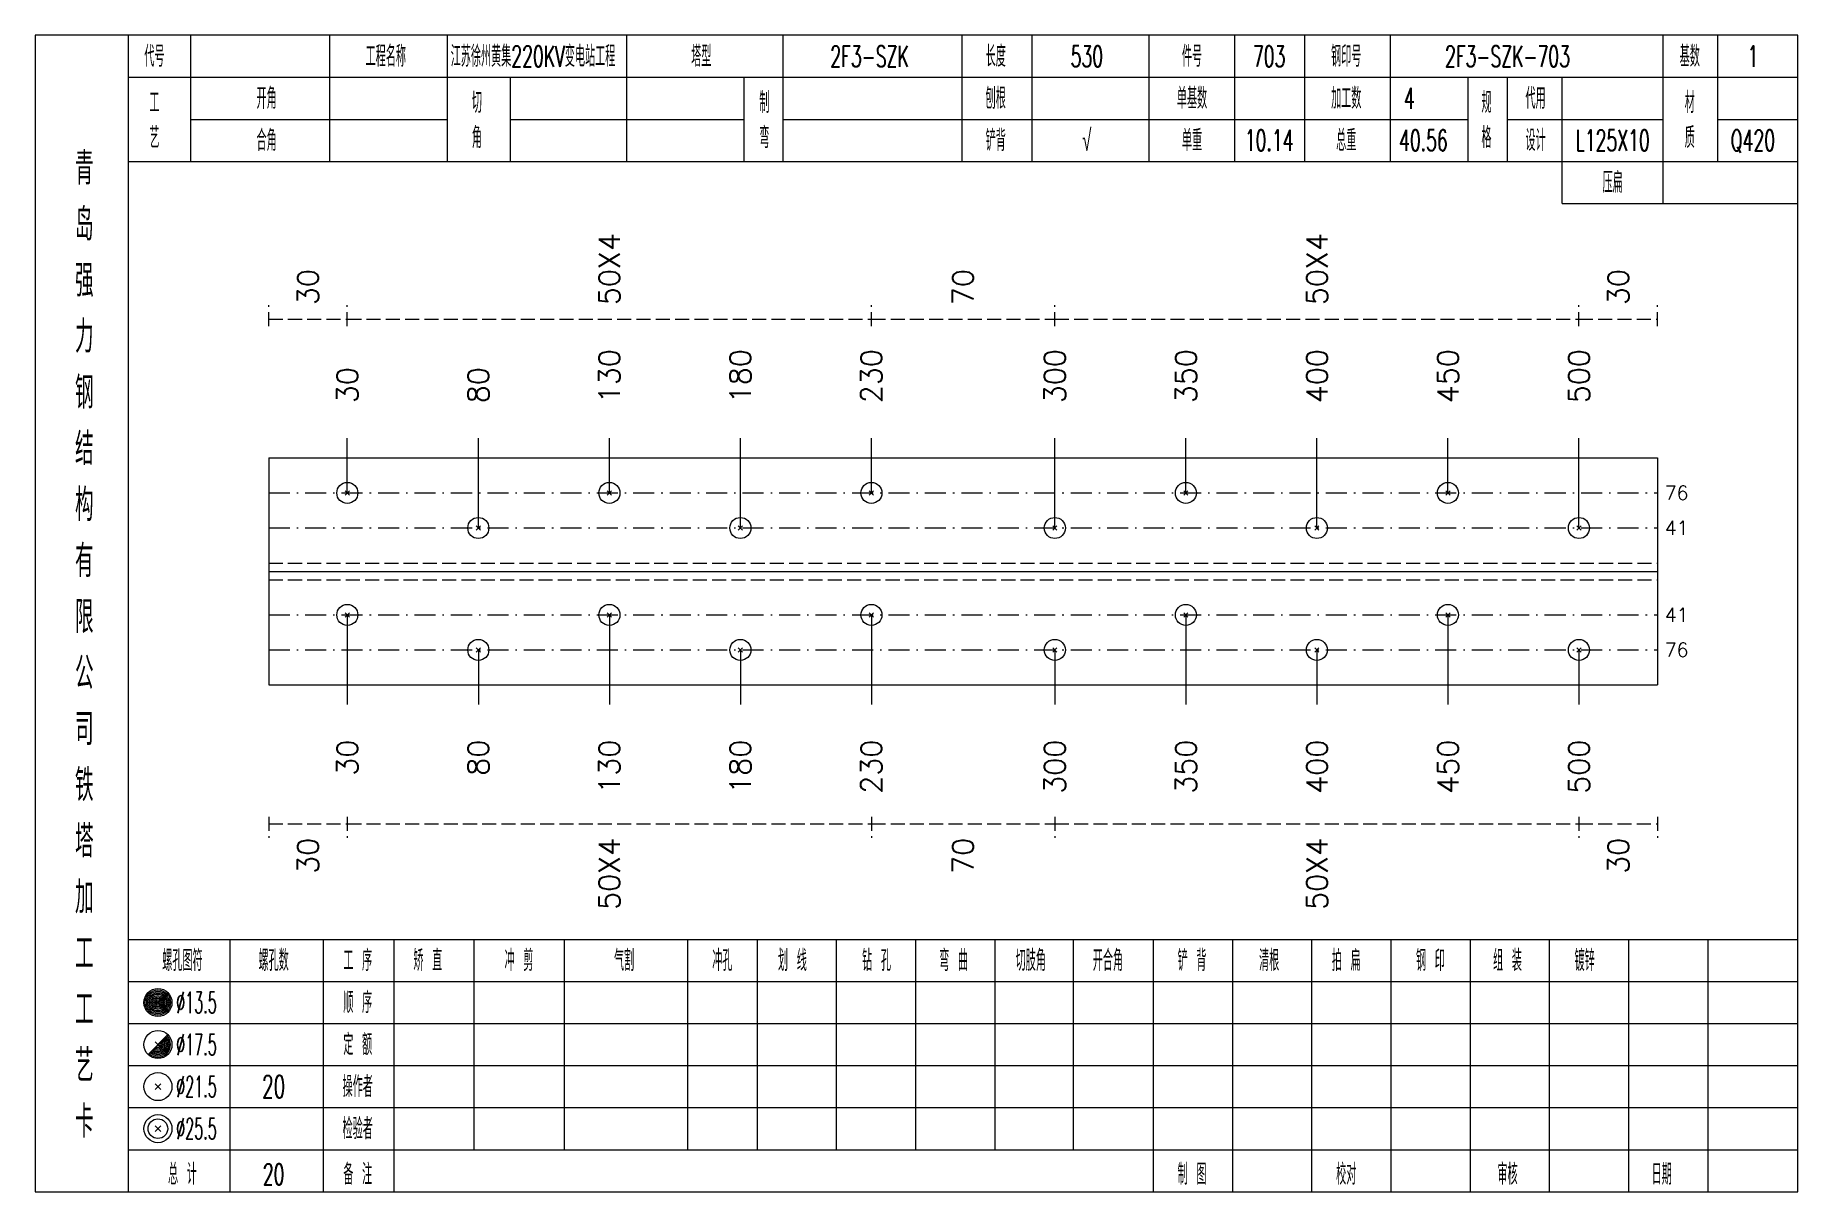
# Model space of a CAD drawing. Extents: x 0 to 4623, y -1159 to 4890.
# Drawn here: x 1868.4 to 2119.8, y 1800 to 1965 of the extents above; entities that cross this region are included whole.
import ezdxf
from ezdxf.enums import TextEntityAlignment as Align

# ---------------------------------------------------------------- set-up
doc = ezdxf.new("R2010")
doc.units = 0
doc.header["$MEASUREMENT"] = 0
doc.linetypes.add('一点画线', pattern=[5.2, 3, -1, 0.2, -1])
doc.linetypes.add('虚线', pattern=[2.75, 2, -0.75])
doc.layers.get('0').update_dxf_attribs({"linetype": 'CONTINUOUS', "lineweight": 25})
for name, color, linetype, lineweight in [('1', 7, 'CONTINUOUS', 25), ('4', 7, 'CONTINUOUS', 25), ('5', 7, 'CONTINUOUS', 25)]:
    doc.layers.add(name, color=color, linetype=linetype, lineweight=lineweight)
doc.styles.get("Standard").update_dxf_attribs({"font": 'simplex.shx', "width": 0.7, "height": 3, "bigfont": 'gbhzfs.shx'})

msp = doc.modelspace()

# ---------------------------------------------------------------- texts
at = {"color": 8, "linetype": 'Continuous', "lineweight": 9}
for s, p in [('50X4', (1950.291, 1926.5)), ('50X4', (2051.209, 1926.5)), ('30', (1907.307, 1926.5)), ('70', (2000.75, 1926.5)), ('30', (2094.193, 1926.5))]:
    msp.add_text(s, height=3, rotation=90, dxfattribs=at).set_placement(p, align=Align.MIDDLE_LEFT)
at = {"color": 7, "linetype": 'Continuous', "lineweight": 13}
for s, p in [('130', (1950.291, 1912.5)), ('180', (1968.979, 1912.5)), ('230', (1987.668, 1912.5)), ('300', (2013.832, 1912.5)), ('350', (2032.521, 1912.5)), ('400', (2051.209, 1912.5)), ('450', (2069.898, 1912.5)), ('500', (2088.587, 1912.5)), ('30', (1912.913, 1912.5)), ('80', (1931.602, 1912.5))]:
    msp.add_text(s, height=3, rotation=90, dxfattribs=at).set_placement(p, align=Align.MIDDLE_LEFT)
for s, p in [('76', (2100.8, 1899.7)), ('41', (2100.8, 1894.7)), ('41', (2100.8, 1882.3)), ('76', (2100.8, 1877.3))]:
    msp.add_text(s, height=2, dxfattribs=at).set_placement(p, align=Align.MIDDLE_LEFT)
at = {"color": 8, "linetype": 'Continuous', "lineweight": 9}
for s, p in [('30', (1907.307, 1850.5)), ('50X4', (1950.291, 1850.5)), ('70', (2000.75, 1850.5)), ('50X4', (2051.209, 1850.5)), ('30', (2094.193, 1850.5))]:
    msp.add_text(s, height=3, rotation=90, dxfattribs=at).set_placement(p, align=Align.MIDDLE_RIGHT)
at = {"layer": '1', "color": 7, "linetype": 'Continuous', "lineweight": 13}
for s, p in [('30', (1912.913, 1864.5)), ('80', (1931.602, 1864.5)), ('130', (1950.291, 1864.5)), ('180', (1968.979, 1864.5)), ('230', (1987.668, 1864.5)), ('300', (2013.832, 1864.5)), ('350', (2032.521, 1864.5)), ('400', (2051.209, 1864.5)), ('450', (2069.898, 1864.5)), ('500', (2088.587, 1864.5))]:
    msp.add_text(s, height=3, rotation=90, dxfattribs=at).set_placement(p, align=Align.MIDDLE_RIGHT)
at = {"layer": '4', "color": 1, "linetype": 'Continuous', "lineweight": 13}
for s, height, width, p in [('代号', 3, 0.6, (1885.4, 1962)), ('工程名称', 3, 0.6, (1918.4, 1962)), ('江苏徐州黄集220KV变电站工程', 3, 0.6, (1939.4, 1962)), ('塔型', 3, 0.6, (1963.4, 1962)), ('2F3-SZK', 3, 0.6, (1987.4, 1962)), ('长度', 3, 0.6, (2005.4, 1962)), ('530', 3, 0.6, (2018.4, 1962)), ('件号', 3, 0.6, (2033.4, 1962)), ('703', 3, 0.6, (2044.4, 1962)), ('钢印号', 3, 0.6, (2055.4, 1962)), ('2F3-SZK-703', 3, 0.6, (2078.4, 1962)), ('基数', 3, 0.6, (2104.4, 1962)), ('1', 3, 0.6, (2113.4, 1962)), ('工', 3, 0.6, (1885.4, 1955.4)), ('开角', 3, 0.6, (1901.4, 1956)), ('切', 3, 0.6, (1931.4, 1955.4)), ('制', 3, 0.6, (1972.4, 1955.4)), ('刨根', 3, 0.6, (2005.4, 1956)), ('单基数', 3, 0.6, (2033.4, 1956)), ('加工数', 3, 0.6, (2055.4, 1956)), ('4', 3, 0.6, (2064.4, 1956)), ('规', 3, 0.6, (2075.4, 1955.4)), ('代用', 3, 0.6, (2082.4, 1956)), ('材', 3, 0.6, (2104.4, 1955.4)), ('艺', 3, 0.6, (1885.4, 1950.4)), ('合角', 3, 0.6, (1901.4, 1950)), ('角', 3, 0.6, (1931.4, 1950.4)), ('弯', 3, 0.6, (1972.4, 1950.4)), ('铲背', 3, 0.6, (2005.4, 1950)), ('√', 3, 0.6, (2018.4, 1950)), ('单重', 3, 0.6, (2033.4, 1950)), ('10.14', 3, 0.6, (2044.4, 1950)), ('总重', 3, 0.6, (2055.4, 1950)), ('40.56', 3, 0.6, (2066.4, 1950)), ('格', 3, 0.6, (2075.4, 1950.4)), ('设计', 3, 0.6, (2082.4, 1950)), ('L125X10', 3, 0.6, (2093.4, 1950)), ('质', 3, 0.6, (2104.4, 1950.4)), ('Q420', 3, 0.6, (2113.4, 1950)), ('青', 4.6, 0.8, (1875.4, 1946)), ('压扁', 3, 0.6, (2093.4, 1944)), ('岛', 4.6, 0.8, (1875.4, 1938)), ('强', 4.6, 0.8, (1875.4, 1930)), ('力', 4.6, 0.8, (1875.4, 1922)), ('钢', 4.6, 0.8, (1875.4, 1914)), ('结', 4.6, 0.8, (1875.4, 1906)), ('构', 4.6, 0.8, (1875.4, 1898)), ('有', 4.6, 0.8, (1875.4, 1890)), ('限', 4.6, 0.8, (1875.4, 1882)), ('公', 4.6, 0.8, (1875.4, 1874)), ('司', 4.6, 0.8, (1875.4, 1866)), ('铁', 4.6, 0.8, (1875.4, 1858)), ('塔', 4.6, 0.8, (1875.4, 1850)), ('加', 4.6, 0.8, (1875.4, 1842)), ('工', 4.6, 0.8, (1875.4, 1834)), ('螺孔图符', 3, 0.6, (1889.4, 1833)), ('螺孔数', 3, 0.6, (1902.4, 1833)), ('工 序', 3, 0.6, (1914.4, 1833)), ('矫 直', 3, 0.6, (1924.4, 1833)), ('冲 剪', 3, 0.6, (1937.4, 1833)), ('气割', 3, 0.6, (1952.4, 1833)), ('冲孔', 3, 0.6, (1966.4, 1833)), ('划 线', 3, 0.6, (1976.4, 1833)), ('钻 孔', 3, 0.6, (1988.4, 1833)), ('弯 曲', 3, 0.6, (1999.4, 1833)), ('切肢角', 3, 0.6, (2010.4, 1833)), ('开合角', 3, 0.6, (2021.4, 1833)), ('铲 背', 3, 0.6, (2033.4, 1833)), ('清根', 3, 0.6, (2044.4, 1833)), ('拍 扁', 3, 0.6, (2055.4, 1833)), ('钢 印', 3, 0.6, (2067.4, 1833)), ('组 装', 3, 0.6, (2078.4, 1833)), ('镀锌', 3, 0.6, (2089.4, 1833)), ('工', 4.6, 0.8, (1875.4, 1826)), ('%%C13.5', 3, 0.5, (1891.4, 1827)), ('顺 序', 3, 0.6, (1914.4, 1827)), ('定 额', 3, 0.6, (1914.4, 1821)), ('艺', 4.6, 0.8, (1875.4, 1818)), ('%%C17.5', 3, 0.5, (1891.4, 1821)), ('%%C21.5', 3, 0.5, (1891.4, 1815)), ('20', 3.2, 0.6, (1902.4, 1815)), ('操作者', 3, 0.6, (1914.4, 1815)), ('卡', 4.6, 0.8, (1875.4, 1810)), ('%%C25.5', 3, 0.5, (1891.4, 1809)), ('检验者', 3, 0.6, (1914.4, 1809)), ('总 计', 3, 0.6, (1889.4, 1802.5)), ('20', 3, 0.6, (1902.4, 1802.5)), ('备 注', 3, 0.6, (1914.4, 1802.5)), ('制 图', 3, 0.6, (2033.4, 1802.5)), ('校对', 3, 0.6, (2055.4, 1802.5)), ('审核', 3, 0.6, (2078.4, 1802.5)), ('日期', 3, 0.6, (2100.4, 1802.5))]:
    msp.add_text(s, height=height, dxfattribs=dict(at, width=width)).set_placement(p, align=Align.MIDDLE_CENTER)

# ---------------------------------------------------------------- blocks, each defined once
blk = doc.blocks.new('孔21.5')
at = {"layer": '5', "color": 7, "linetype": 'Continuous', "lineweight": 13}
for p, q in [((-0.2, -0.2), (0.2, 0.2)), ((-0.2, 0.2), (0.2, -0.2))]:
    blk.add_line(p, q, dxfattribs=at)
blk.add_circle((0, 0), 1, dxfattribs=at)

# ---------------------------------------------------------------- linework, layer by layer
at = {"color": 8, "linetype": '虚线', "lineweight": 9}
for p, q in [((1901.7, 1923.5), (1901.7, 1926.5)), ((1912.913, 1923.5), (1912.913, 1926.5)), ((1912.913, 1923.5), (1912.913, 1926.5)), ((1987.668, 1923.5), (1987.668, 1926.5)), ((1987.668, 1923.5), (1987.668, 1926.5)), ((2013.832, 1923.5), (2013.832, 1926.5)), ((2013.832, 1923.5), (2013.832, 1926.5)), ((2088.587, 1923.5), (2088.587, 1926.5)), ((2088.587, 1923.5), (2088.587, 1926.5)), ((2099.8, 1923.5), (2099.8, 1926.5)), ((1901.7, 1924.5), (1912.913, 1924.5)), ((1912.913, 1924.5), (1987.668, 1924.5)), ((1987.668, 1924.5), (2013.832, 1924.5)), ((2013.832, 1924.5), (2088.587, 1924.5)), ((2088.587, 1924.5), (2099.8, 1924.5)), ((1901.7, 1853.5), (1901.7, 1850.5)), ((1912.913, 1853.5), (1912.913, 1850.5)), ((1912.913, 1853.5), (1912.913, 1850.5)), ((1987.668, 1853.5), (1987.668, 1850.5)), ((1987.668, 1853.5), (1987.668, 1850.5)), ((2013.832, 1853.5), (2013.832, 1850.5)), ((2013.832, 1853.5), (2013.832, 1850.5)), ((2088.587, 1853.5), (2088.587, 1850.5)), ((2088.587, 1853.5), (2088.587, 1850.5)), ((2099.8, 1853.5), (2099.8, 1850.5)), ((1901.7, 1852.5), (1912.913, 1852.5)), ((1912.913, 1852.5), (1987.668, 1852.5)), ((1987.668, 1852.5), (2013.832, 1852.5)), ((2013.832, 1852.5), (2088.587, 1852.5)), ((2088.587, 1852.5), (2099.8, 1852.5))]:
    msp.add_line(p, q, dxfattribs=at)
at = {"color": 7, "linetype": 'Continuous', "lineweight": 13}
for p, q in [((1912.913, 1899.7), (1912.913, 1907.5)), ((1931.602, 1894.7), (1931.602, 1907.5)), ((1950.291, 1899.7), (1950.291, 1907.5)), ((1968.979, 1894.7), (1968.979, 1907.5)), ((1987.668, 1899.7), (1987.668, 1907.5)), ((2013.832, 1894.7), (2013.832, 1907.5)), ((2032.521, 1899.7), (2032.521, 1907.5)), ((2051.209, 1894.7), (2051.209, 1907.5)), ((2069.898, 1899.7), (2069.898, 1907.5)), ((2088.587, 1894.7), (2088.587, 1907.5)), ((1912.913, 1882.3), (1912.913, 1869.5)), ((1950.291, 1882.3), (1950.291, 1869.5)), ((1987.668, 1882.3), (1987.668, 1869.5)), ((2032.521, 1882.3), (2032.521, 1869.5)), ((2069.898, 1882.3), (2069.898, 1869.5)), ((1931.602, 1877.3), (1931.602, 1869.5)), ((1968.979, 1877.3), (1968.979, 1869.5)), ((2013.832, 1877.3), (2013.832, 1869.5)), ((2051.209, 1877.3), (2051.209, 1869.5)), ((2088.587, 1877.3), (2088.587, 1869.5))]:
    msp.add_line(p, q, dxfattribs=at)
at = {"color": 7, "linetype": 'Continuous', "lineweight": 18}
for p, q in [((1901.7, 1904.7), (1901.7, 1872.3)), ((1901.7, 1904.7), (2099.8, 1904.7)), ((2099.8, 1904.7), (2099.8, 1872.3)), ((1901.7, 1888.5), (2099.8, 1888.5))]:
    msp.add_line(p, q, dxfattribs=at)
at = {"color": 3, "linetype": '一点画线', "lineweight": 13}
for p, q in [((1901.7, 1899.7), (2099.8, 1899.7)), ((1901.7, 1894.7), (2099.8, 1894.7)), ((1901.7, 1882.3), (2099.8, 1882.3)), ((1901.7, 1877.3), (2099.8, 1877.3))]:
    msp.add_line(p, q, dxfattribs=at)
at = {"color": 1, "linetype": '虚线', "lineweight": 18}
for p, q in [((1901.7, 1889.7), (2099.8, 1889.7)), ((1901.7, 1887.3), (2099.8, 1887.3))]:
    msp.add_line(p, q, dxfattribs=at)
at = {"layer": '1', "color": 7, "linetype": 'Continuous', "lineweight": 18}
msp.add_line((1901.7, 1872.3), (2099.8, 1872.3), dxfattribs=at)
at = {"layer": '4', "color": 1, "linetype": 'Continuous', "lineweight": 18}
for p, q in [((1881.7, 1800), (1881.7, 1965)), ((1890.6, 1947), (1890.6, 1965)), ((1910.4, 1947), (1910.4, 1965)), ((1927.2, 1947), (1927.2, 1965)), ((1952.8, 1947), (1952.8, 1965)), ((1975.1, 1947), (1975.1, 1965)), ((2000.6, 1947), (2000.6, 1965)), ((2010.6, 1947), (2010.6, 1965)), ((2027.3, 1947), (2027.3, 1965)), ((2039.5, 1947), (2039.5, 1965)), ((2049.5, 1947), (2049.5, 1965)), ((2061.7, 1947), (2061.7, 1965)), ((2100.6, 1941), (2100.6, 1965)), ((2108.4, 1947), (2108.4, 1965)), ((1881.7, 1959), (2119.8, 1959)), ((1936.2, 1947), (1936.2, 1959)), ((1969.5, 1947), (1969.5, 1959)), ((2072.8, 1947), (2072.8, 1959)), ((2078.4, 1947), (2078.4, 1959)), ((2086.2, 1941), (2086.2, 1959)), ((1890.6, 1953), (1927.2, 1953)), ((1936.2, 1953), (1969.5, 1953)), ((1975.1, 1953), (2072.8, 1953)), ((2078.4, 1953), (2100.6, 1953)), ((2108.4, 1953), (2119.8, 1953)), ((1881.7, 1947), (2119.8, 1947)), ((2086.2, 1941), (2119.8, 1941)), ((1881.7, 1836), (2119.8, 1836)), ((1896.2, 1800), (1896.2, 1836)), ((1909.5, 1800), (1909.5, 1836)), ((1919.6, 1800), (1919.6, 1836)), ((1931, 1806), (1931, 1836)), ((1943.9, 1806), (1943.9, 1836)), ((1961.5, 1806), (1961.5, 1836)), ((1971.4, 1806), (1971.4, 1836)), ((1982.7, 1806), (1982.7, 1836)), ((1994, 1806), (1994, 1836)), ((2005.3, 1806), (2005.3, 1836)), ((2016.5, 1806), (2016.5, 1836)), ((2027.9, 1806), (2027.9, 1836)), ((2039.2, 1806), (2039.2, 1836)), ((2050.5, 1806), (2050.5, 1836)), ((2061.8, 1806), (2061.8, 1836)), ((2073.1, 1806), (2073.1, 1836)), ((2084.4, 1806), (2084.4, 1836)), ((2095.7, 1806), (2095.7, 1836)), ((2107, 1806), (2107, 1836)), ((1881.7, 1830), (2119.8, 1830)), ((1881.7, 1824), (2119.8, 1824)), ((1881.7, 1818), (2119.8, 1818)), ((1881.7, 1812), (2119.8, 1812)), ((1881.7, 1806), (2119.8, 1806)), ((2027.9, 1800), (2027.9, 1806)), ((2039.2, 1800), (2039.2, 1806)), ((2050.5, 1800), (2050.5, 1806)), ((2061.8, 1800), (2061.8, 1806)), ((2073.1, 1800), (2073.1, 1806)), ((2084.4, 1800), (2084.4, 1806)), ((2095.7, 1800), (2095.7, 1806)), ((2107, 1800), (2107, 1806))]:
    msp.add_line(p, q, dxfattribs=at)
at = {"layer": '4', "color": 7, "linetype": 'Continuous', "lineweight": 13}
for p, q in [((1885.7, 1826.8), (1886.1, 1827.2)), ((1886.1, 1826.8), (1885.7, 1827.2)), ((1884.486, 1819.586), (1887.314, 1822.414)), ((1885.5, 1821.4), (1886.3, 1820.6)), ((1885.5, 1814.6), (1886.3, 1815.4)), ((1885.5, 1815.4), (1886.3, 1814.6)), ((1885.5, 1808.6), (1886.3, 1809.4)), ((1885.5, 1809.4), (1886.3, 1808.6))]:
    msp.add_line(p, q, dxfattribs=at)
at = {"layer": '4', "color": 1, "linetype": 'Continuous', "lineweight": 18}
msp.add_lwpolyline([(1868.4, 1965), (1868.4, 1800), (2119.8, 1800), (2119.8, 1965)], close=True, dxfattribs=at)
at = {"layer": '4', "color": 7, "linetype": 'Continuous', "lineweight": 13}
for centre, radius in [((1885.9, 1827), 2), ((1885.9, 1827), 1.8), ((1885.9, 1827), 1.6), ((1885.9, 1827), 1.4), ((1885.9, 1827), 1.2), ((1885.9, 1827), 1), ((1885.9, 1827), 0.8), ((1885.9, 1827), 0.6), ((1885.9, 1827), 0.4), ((1885.9, 1827), 0.2), ((1885.9, 1821), 2), ((1885.9, 1815), 2), ((1885.9, 1809), 2), ((1885.9, 1809), 1.4)]:
    msp.add_circle(centre, radius, dxfattribs=at)
for radius in [1.8, 1.6, 1.4, 1.2, 1, 0.8, 0.6, 0.4, 0.2]:
    msp.add_arc((1885.9, 1821), radius, 225, 45, dxfattribs=at)

# ---------------------------------------------------------------- block references
at = {"color": 7, "linetype": 'Continuous', "lineweight": 13, "xscale": 1.5, "yscale": 1.5, "zscale": 1.5}
for p in [(1912.913, 1899.7), (1950.291, 1899.7), (1987.668, 1899.7), (2032.521, 1899.7), (2069.898, 1899.7), (1931.602, 1894.7), (1968.979, 1894.7), (2013.832, 1894.7), (2051.209, 1894.7), (2088.587, 1894.7)]:
    msp.add_blockref('孔21.5', p, dxfattribs=at)
at = {"layer": '1', "color": 7, "linetype": 'Continuous', "lineweight": 13, "xscale": 1.5, "yscale": 1.5, "zscale": 1.5}
for p in [(1912.913, 1882.3), (1950.291, 1882.3), (1987.668, 1882.3), (2032.521, 1882.3), (2069.898, 1882.3), (1931.602, 1877.3), (1968.979, 1877.3), (2013.832, 1877.3), (2051.209, 1877.3), (2088.587, 1877.3)]:
    msp.add_blockref('孔21.5', p, dxfattribs=at)

msp.set_redraw_order([(e.dxf.handle, doc.entitydb.next_handle()) for e in msp.query("TEXT MTEXT ATTDEF DIMENSION ARC_DIMENSION")])  # texts and dimensions are drawn at this point

doc.saveas('drawing.dxf')
